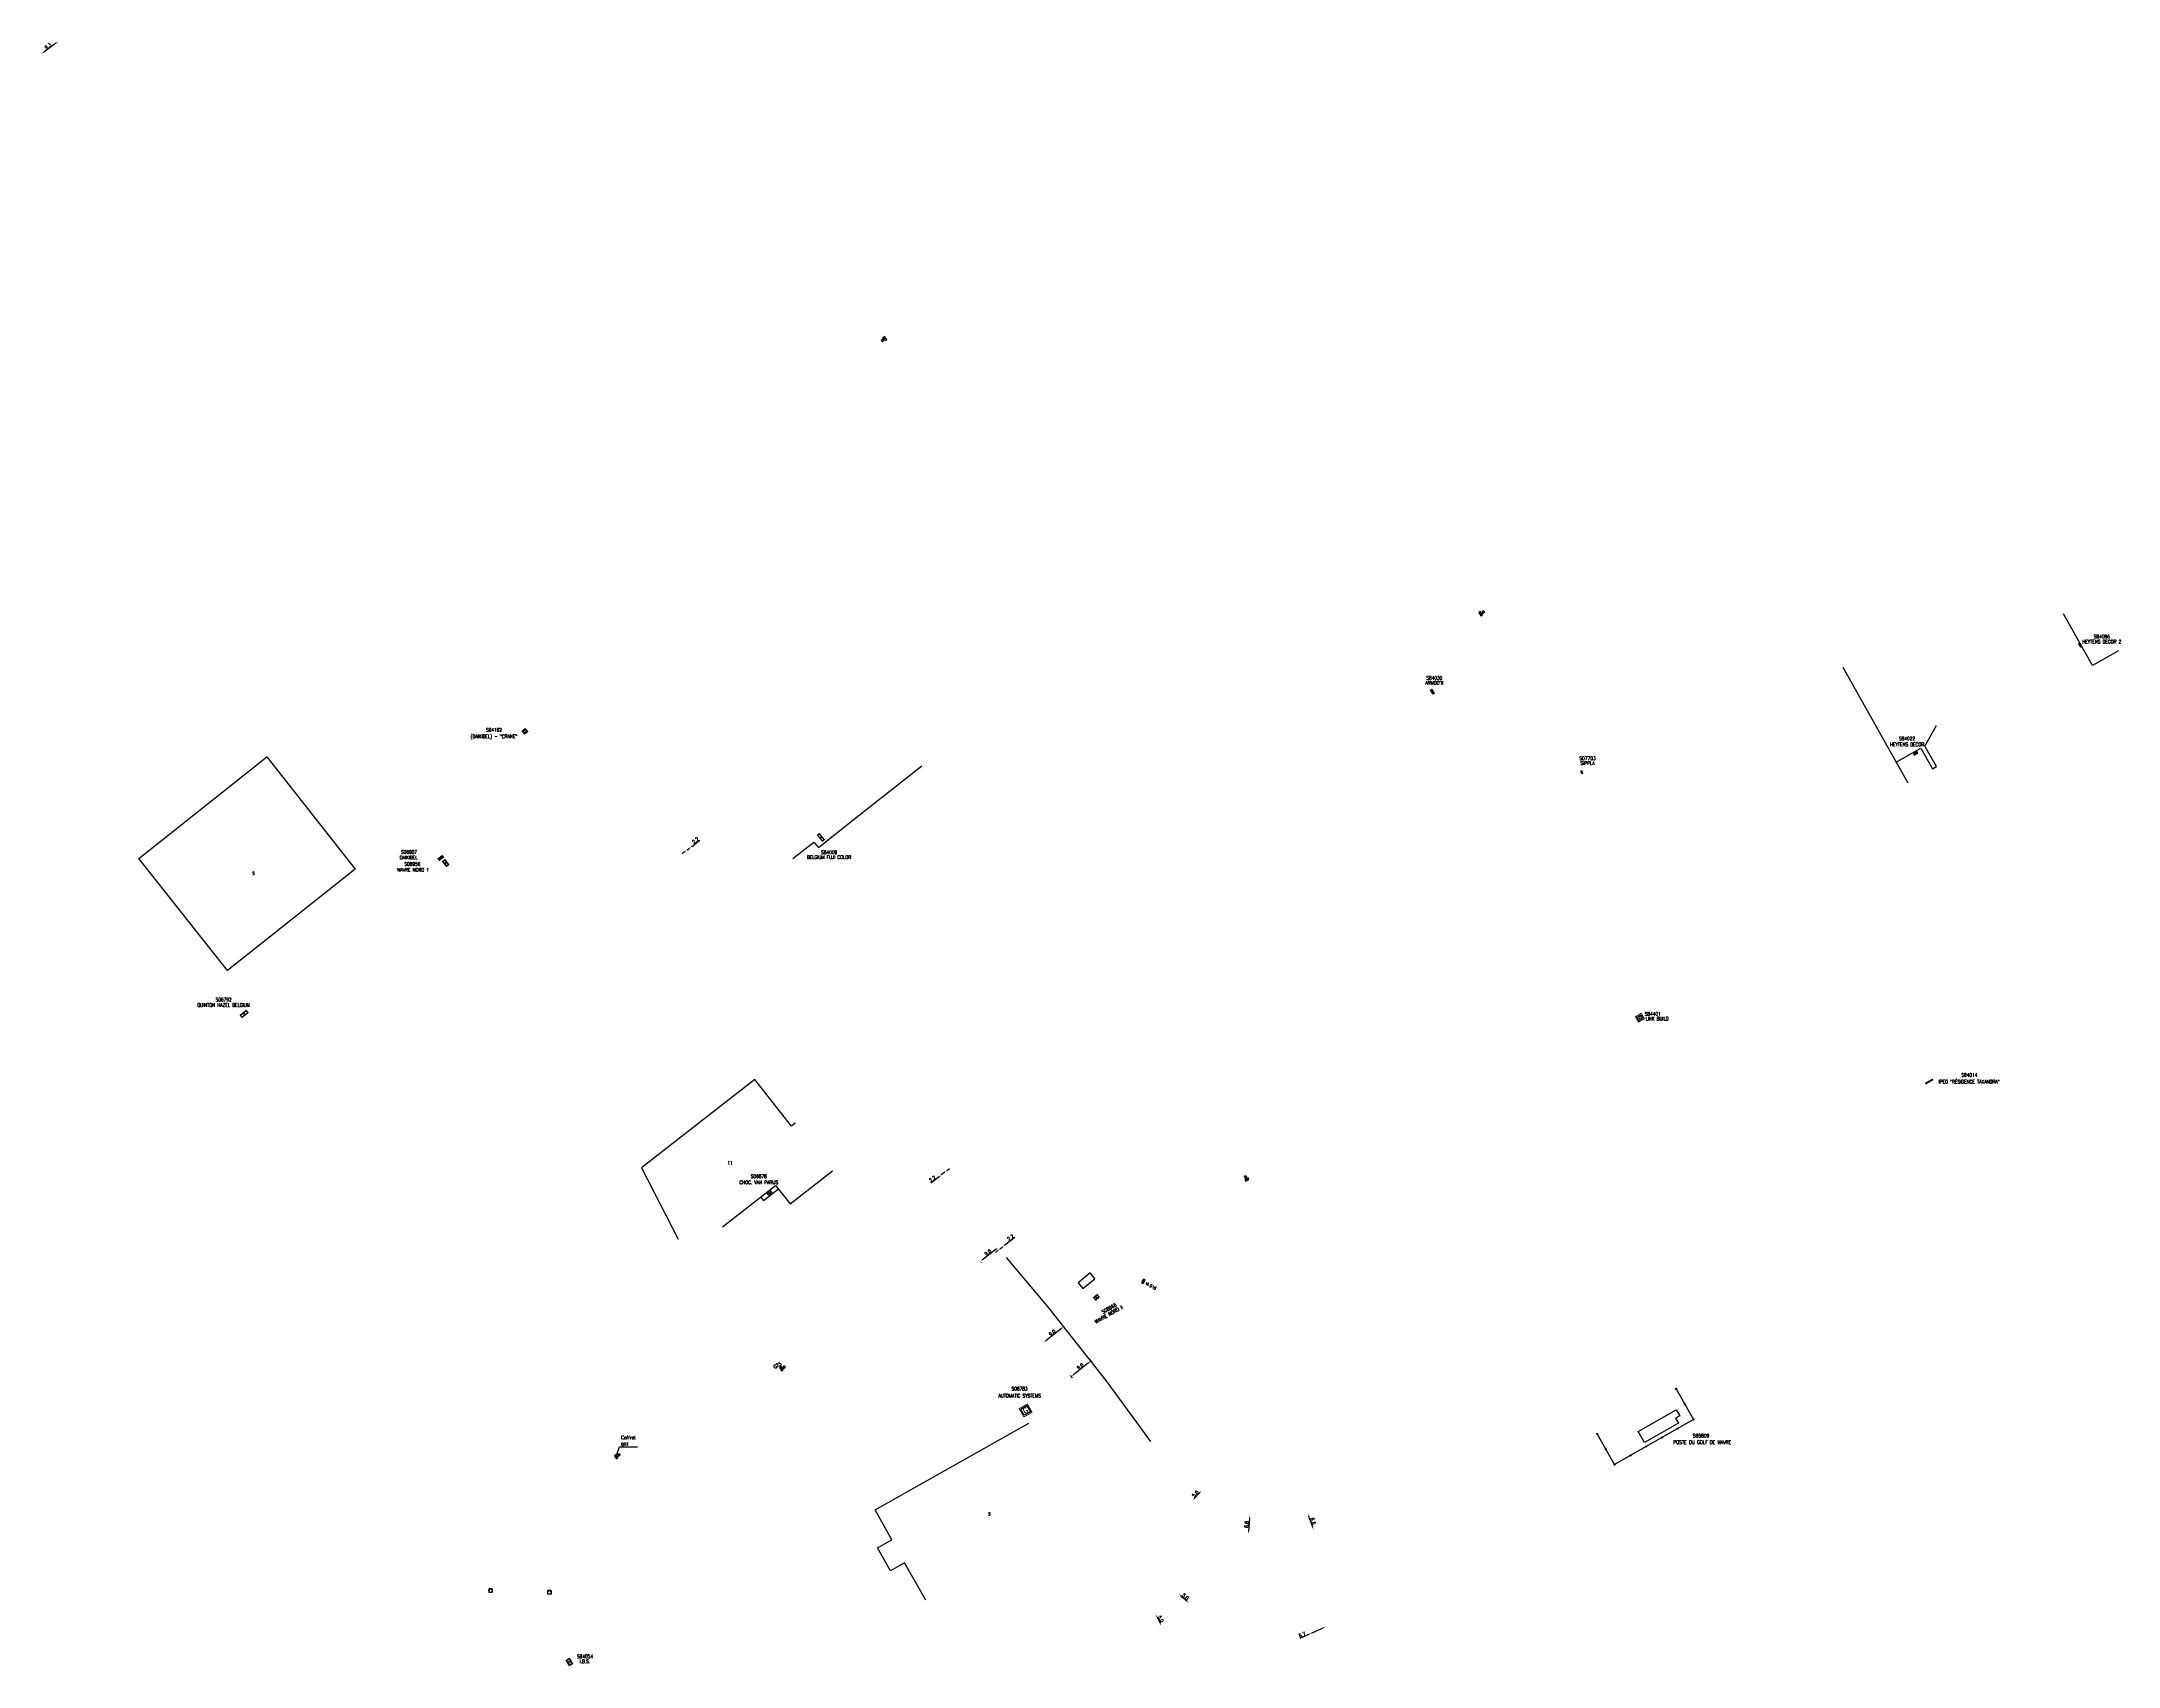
# Model space of a CAD drawing. Header units: millimetres. Extents: x 165082 to 165960, y 158000 to 158686.
import ezdxf
from ezdxf.enums import TextEntityAlignment as Align

# ---------------------------------------------------------------- set-up
doc = ezdxf.new("R2010")
doc.units = ezdxf.units.MM
doc.layers.get('0').update_dxf_attribs({"linetype": 'CONTINUOUS'})
for name, color, linetype in [('G_210', 7, 'CONTINUOUS'), ('W0008', 7, 'CONTINUOUS'), ('W0051', 7, 'CONTINUOUS'), ('W0100', 7, 'CONTINUOUS'), ('W0101', 7, 'CONTINUOUS'), ('W0103', 7, 'CONTINUOUS'), ('W0104', 7, 'CONTINUOUS'), ('W0322', 7, 'CONTINUOUS'), ('W0420', 7, 'CONTINUOUS'), ('W0432', 7, 'CONTINUOUS'), ('W0991', 7, 'CONTINUOUS')]:
    doc.layers.add(name, color=color, linetype=linetype)
doc.styles.get("Standard").update_dxf_attribs({"font": 'romans.shx', "width": 0.85})
doc.dimstyles.get("Standard").update_dxf_attribs({"dimtxt": 1.5, "dimasz": 1.2, "dimexe": 0.625, "dimexo": 0.625, "dimgap": 0.25, "dimtad": 1, "dimdec": 1, "dimzin": 0, "dimdsep": 46, "dimtxsty": 'Standard', "dimcen": -0.5, "dimadec": 0, "dimazin": 0, "dimtfac": 1, "dimtdec": 1, "dimtmove": 0, "dimatfit": 3, "dimfxl": 0, "dimtolj": 1, "dimtzin": 0, "dimarcsym": 0})

# ---------------------------------------------------------------- blocks, each defined once
blk = doc.blocks.new('*U1')
at = {"layer": 'G_210', "color": 0, "linetype": 'Continuous', "const_width": 0.35, "flags": 128}
blk.add_lwpolyline([(2.2, 4.4), (2.2, 0), (0, 0), (0, 4.4)], close=True, dxfattribs=at)
at = {"layer": 'G_210', "color": 0, "linetype": 'Continuous'}
blk.add_lwpolyline([(0.5, 3.9), (1.7, 3.9), (1.7, 0.5), (0.5, 0.5)], close=True, dxfattribs=at)
at = {"layer": 'G_210', "insert": (1.1, 2.2), "char_height": 0.837, "width": 1.812, "attachment_point": 5}
blk.add_mtext('G', dxfattribs=at)
at = {"layer": 'G_210', "color": 0, "linetype": 'Continuous', "width": 0.75}
for tag, height, p in [('NUM', 4, (2, 16)), ('NOM', 4, (2, 11)), ('BCL', 3, (2, 7))]:
    blk.add_attdef(tag, text='', height=height, dxfattribs=at).set_placement(p, align=Align.MIDDLE)
at = {"layer": 'G_210', "color": 0, "linetype": 'Continuous', "width": 0.75, "flags": 3}
for tag, p in [('DEF_COUP', (2.1, -5.6)), ('DEF_TYPE', (2.1, -8.1)), ('DEF_LEG', (2.1, -3.1))]:
    blk.add_attdef(tag, text='', height=1.2, dxfattribs=at).set_placement(p, align=Align.MIDDLE)
blk = doc.blocks.new('T420')
for p, q in [((0.75, 0.75), (-0.75, 0.75)), ((-0.75, 0.75), (-0.75, -0.75)), ((0.75, 0.75), (0.75, -0.75)), ((0.75, -0.75), (-0.75, -0.75))]:
    blk.add_line(p, q)
blk.add_ellipse((0, 0), major_axis=(-0.53, 0.53), ratio=1, start_param=3.926991, end_param=10.210176)
blk = doc.blocks.new('*U3')
at = {"layer": 'G_210', "color": 0, "linetype": 'Continuous', "const_width": 0.35, "flags": 128}
blk.add_lwpolyline([(7.4, 2.7), (7.4, 0), (0, 0), (0, 2.7)], close=True, dxfattribs=at)
at = {"layer": 'G_210', "color": 0, "linetype": 'Continuous'}
blk.add_lwpolyline([(0.5, 2.2), (6.9, 2.2), (6.9, 0.5), (0.5, 0.5)], close=True, dxfattribs=at)
at = {"layer": 'G_210', "insert": (3.8, 1.3), "char_height": 1.35, "width": 10.676, "attachment_point": 5}
blk.add_mtext('G', dxfattribs=at)
at = {"layer": 'G_210', "color": 0, "linetype": 'Continuous', "width": 0.75}
for tag, height, p in [('NUM', 4, (2, 16)), ('NOM', 4, (2, 11)), ('BCL', 3, (2, 7))]:
    blk.add_attdef(tag, text='', height=height, dxfattribs=at).set_placement(p, align=Align.MIDDLE)
at = {"layer": 'G_210', "color": 0, "linetype": 'Continuous', "width": 0.75, "flags": 3}
for tag, p in [('DEF_COUP', (2.1, -5.6)), ('DEF_TYPE', (2.1, -8.1)), ('DEF_LEG', (2.1, -3.1))]:
    blk.add_attdef(tag, text='', height=1.2, dxfattribs=at).set_placement(p, align=Align.MIDDLE)
blk = doc.blocks.new('*U4')
at = {"layer": 'G_210', "color": 0, "linetype": 'Continuous', "const_width": 0.35, "flags": 128}
blk.add_lwpolyline([(4.4, 3), (4.4, 0), (0, 0), (0, 3)], close=True, dxfattribs=at)
at = {"layer": 'G_210', "color": 0, "linetype": 'Continuous'}
blk.add_lwpolyline([(0.5, 2.5), (3.9, 2.5), (3.9, 0.5), (0.5, 0.5)], close=True, dxfattribs=at)
at = {"layer": 'G_210', "insert": (2.1, 1.4), "char_height": 1.39, "width": 3.062, "attachment_point": 5}
blk.add_mtext('G', dxfattribs=at)
at = {"layer": 'G_210', "color": 0, "linetype": 'Continuous', "width": 0.75}
for tag, height, p in [('NUM', 4, (2, 16)), ('NOM', 4, (2, 11)), ('BCL', 3, (2, 7))]:
    blk.add_attdef(tag, text='', height=height, dxfattribs=at).set_placement(p, align=Align.MIDDLE)
at = {"layer": 'G_210', "color": 0, "linetype": 'Continuous', "width": 0.75, "flags": 3}
for tag, p in [('DEF_COUP', (2.1, -5.6)), ('DEF_TYPE', (2.1, -8.1)), ('DEF_LEG', (2.1, -3.1))]:
    blk.add_attdef(tag, text='', height=1.2, dxfattribs=at).set_placement(p, align=Align.MIDDLE)
blk = doc.blocks.new('G_210_23')
at = {"layer": 'G_210', "color": 0, "linetype": 'Continuous', "const_width": 0.35, "flags": 128}
blk.add_lwpolyline([(4, 4), (4, 0), (0, 0), (0, 4)], close=True, dxfattribs=at)
at = {"layer": 'G_210', "color": 0, "linetype": 'Continuous'}
blk.add_lwpolyline([(0.5, 3.5), (3.5, 3.5), (3.5, 0.5), (0.5, 0.5)], close=True, dxfattribs=at)
at = {"layer": 'G_210', "insert": (2, 2), "char_height": 2.5, "width": 4, "attachment_point": 5}
blk.add_mtext('G', dxfattribs=at)
at = {"layer": 'G_210', "color": 0, "linetype": 'Continuous', "width": 0.75}
for tag, height, p in [('NUM', 4, (2, 16)), ('NOM', 4, (2, 11)), ('BCL', 3, (2, 7))]:
    blk.add_attdef(tag, text='', height=height, dxfattribs=at).set_placement(p, align=Align.MIDDLE)
at = {"layer": 'G_210', "color": 0, "linetype": 'Continuous', "width": 0.75, "flags": 3}
for tag, p in [('DEF_COUP', (2.14, -5.61)), ('DEF_TYPE', (2.14, -8.11)), ('DEF_LEG', (2.14, -3.11))]:
    blk.add_attdef(tag, text='', height=1.2, dxfattribs=at).set_placement(p, align=Align.MIDDLE)
blk = doc.blocks.new('*U5')
at = {"layer": 'G_210', "color": 0, "linetype": 'Continuous', "const_width": 0.35, "flags": 128}
blk.add_lwpolyline([(4.5, 3.5), (4.5, 0), (0, 0), (0, 3.5)], close=True, dxfattribs=at)
at = {"layer": 'G_210', "color": 0, "linetype": 'Continuous'}
blk.add_lwpolyline([(0.5, 3), (4, 3), (4, 0.5), (0.5, 0.5)], close=True, dxfattribs=at)
at = {"layer": 'G_210', "insert": (2.2, 1.7), "char_height": 1.68, "width": 7.205, "attachment_point": 5}
blk.add_mtext('G', dxfattribs=at)
at = {"layer": 'G_210', "color": 0, "linetype": 'Continuous', "width": 0.75}
for tag, height, p in [('NUM', 4, (2, 16)), ('NOM', 4, (2, 11)), ('BCL', 3, (2, 7))]:
    blk.add_attdef(tag, text='', height=height, dxfattribs=at).set_placement(p, align=Align.MIDDLE)
at = {"layer": 'G_210', "color": 0, "linetype": 'Continuous', "width": 0.75, "flags": 3}
for tag, p in [('DEF_COUP', (2.1, -5.6)), ('DEF_TYPE', (2.1, -8.1)), ('DEF_LEG', (2.1, -3.1))]:
    blk.add_attdef(tag, text='', height=1.2, dxfattribs=at).set_placement(p, align=Align.MIDDLE)
blk = doc.blocks.new('*U6')
at = {"layer": 'G_210', "color": 0, "linetype": 'Continuous', "const_width": 0.35, "flags": 128}
blk.add_lwpolyline([(5.2, 2.4), (5.2, 0), (0, 0), (0, 2.4)], close=True, dxfattribs=at)
at = {"layer": 'G_210', "color": 0, "linetype": 'Continuous'}
blk.add_lwpolyline([(0.5, 1.9), (4.7, 1.9), (4.7, 0.5), (0.5, 0.5)], close=True, dxfattribs=at)
at = {"layer": 'G_210', "insert": (2.5, 1.2), "char_height": 0.811, "width": 3.133, "attachment_point": 5}
blk.add_mtext('G', dxfattribs=at)
at = {"layer": 'G_210', "color": 0, "linetype": 'Continuous', "width": 0.75}
for tag, height, p in [('NUM', 4, (2, 16)), ('NOM', 4, (2, 11)), ('BCL', 3, (2, 7))]:
    blk.add_attdef(tag, text='', height=height, dxfattribs=at).set_placement(p, align=Align.MIDDLE)
at = {"layer": 'G_210', "color": 0, "linetype": 'Continuous', "width": 0.75, "flags": 3}
for tag, p in [('DEF_COUP', (2.1, -5.6)), ('DEF_TYPE', (2.1, -8.1)), ('DEF_LEG', (2.1, -3.1))]:
    blk.add_attdef(tag, text='', height=1.2, dxfattribs=at).set_placement(p, align=Align.MIDDLE)
blk = doc.blocks.new('*U7')
at = {"layer": 'G_210', "color": 0, "linetype": 'Continuous', "const_width": 0.35, "flags": 128}
blk.add_lwpolyline([(3.1, 6), (3.1, 0), (0, 0), (0, 6)], close=True, dxfattribs=at)
at = {"layer": 'G_210', "color": 0, "linetype": 'Continuous'}
blk.add_lwpolyline([(0.5, 5.5), (2.6, 5.5), (2.6, 0.5), (0.5, 0.5)], close=True, dxfattribs=at)
at = {"layer": 'G_210', "insert": (1.5, 3), "char_height": 1.31, "width": 2.138, "attachment_point": 5}
blk.add_mtext('G', dxfattribs=at)
at = {"layer": 'G_210', "color": 0, "linetype": 'Continuous', "width": 0.75}
for tag, height, p in [('NUM', 4, (2, 16)), ('NOM', 4, (2, 11)), ('BCL', 3, (2, 7))]:
    blk.add_attdef(tag, text='', height=height, dxfattribs=at).set_placement(p, align=Align.MIDDLE)
at = {"layer": 'G_210', "color": 0, "linetype": 'Continuous', "width": 0.75, "flags": 3}
for tag, p in [('DEF_COUP', (2.1, -5.6)), ('DEF_TYPE', (2.1, -8.1)), ('DEF_LEG', (2.1, -3.1))]:
    blk.add_attdef(tag, text='', height=1.2, dxfattribs=at).set_placement(p, align=Align.MIDDLE)
blk = doc.blocks.new('*U8')
at = {"layer": 'G_210', "color": 0, "linetype": 'Continuous', "const_width": 0.35, "flags": 128}
blk.add_lwpolyline([(3.4, 1.6), (3.4, 0), (0, 0), (0, 1.6)], close=True, dxfattribs=at)
at = {"layer": 'G_210', "color": 0, "linetype": 'Continuous'}
blk.add_lwpolyline([(0.5, 1.1), (2.9, 1.1), (2.9, 0.5), (0.5, 0.5)], close=True, dxfattribs=at)
at = {"layer": 'G_210', "insert": (1.7, 0.8), "char_height": 0.445, "width": 2.025, "attachment_point": 5}
blk.add_mtext('G', dxfattribs=at)
at = {"layer": 'G_210', "color": 0, "linetype": 'Continuous', "width": 0.75}
for tag, height, p in [('NUM', 4, (2, 16)), ('NOM', 4, (2, 11)), ('BCL', 3, (2, 7))]:
    blk.add_attdef(tag, text='', height=height, dxfattribs=at).set_placement(p, align=Align.MIDDLE)
at = {"layer": 'G_210', "color": 0, "linetype": 'Continuous', "width": 0.75, "flags": 3}
for tag, p in [('DEF_COUP', (2.1, -5.6)), ('DEF_TYPE', (2.1, -8.1)), ('DEF_LEG', (2.1, -3.1))]:
    blk.add_attdef(tag, text='', height=1.2, dxfattribs=at).set_placement(p, align=Align.MIDDLE)
blk = doc.blocks.new('*U9')
at = {"layer": 'G_210', "color": 0, "linetype": 'Continuous', "const_width": 0.35, "flags": 128}
blk.add_lwpolyline([(4, 1.5), (4, 0), (0, 0), (0, 1.5)], close=True, dxfattribs=at)
at = {"layer": 'G_210', "color": 0, "linetype": 'Continuous'}
blk.add_lwpolyline([(0.5, 1), (3.5, 1), (3.5, 0.5), (0.5, 0.5)], close=True, dxfattribs=at)
at = {"layer": 'G_210', "insert": (2, 0.8), "char_height": 0.621, "width": 2.497, "attachment_point": 5}
blk.add_mtext('G', dxfattribs=at)
at = {"layer": 'G_210', "color": 0, "linetype": 'Continuous', "width": 0.75}
for tag, height, p in [('NUM', 4, (2, 16)), ('NOM', 4, (2, 11)), ('BCL', 3, (2, 7))]:
    blk.add_attdef(tag, text='', height=height, dxfattribs=at).set_placement(p, align=Align.MIDDLE)
at = {"layer": 'G_210', "color": 0, "linetype": 'Continuous', "width": 0.75, "flags": 3}
for tag, p in [('DEF_COUP', (2.1, -5.6)), ('DEF_TYPE', (2.1, -8.1)), ('DEF_LEG', (2.1, -3.1))]:
    blk.add_attdef(tag, text='', height=1.2, dxfattribs=at).set_placement(p, align=Align.MIDDLE)
blk = doc.blocks.new('*U10')
at = {"layer": 'G_210', "color": 0, "linetype": 'Continuous', "const_width": 0.35, "flags": 128}
blk.add_lwpolyline([(7.1, 1.3), (7.1, 0), (0, 0), (0, 1.3)], close=True, dxfattribs=at)
at = {"layer": 'G_210', "color": 0, "linetype": 'Continuous'}
blk.add_lwpolyline([(0.5, 0.8), (6.6, 0.8), (6.6, 0.5), (0.5, 0.5)], close=True, dxfattribs=at)
at = {"layer": 'G_210', "insert": (3.6, 0.6), "char_height": 0.397, "width": 4.102, "attachment_point": 5}
blk.add_mtext('G', dxfattribs=at)
at = {"layer": 'G_210', "color": 0, "linetype": 'Continuous', "width": 0.75}
for tag, height, p in [('NUM', 4, (2, 16)), ('NOM', 4, (2, 11)), ('BCL', 3, (2, 7))]:
    blk.add_attdef(tag, text='', height=height, dxfattribs=at).set_placement(p, align=Align.MIDDLE)
at = {"layer": 'G_210', "color": 0, "linetype": 'Continuous', "width": 0.75, "flags": 3}
for tag, p in [('DEF_COUP', (2.1, -5.6)), ('DEF_TYPE', (2.1, -8.1)), ('DEF_LEG', (2.1, -3.1))]:
    blk.add_attdef(tag, text='', height=1.2, dxfattribs=at).set_placement(p, align=Align.MIDDLE)
blk = doc.blocks.new('*U11')
at = {"layer": 'G_210', "color": 0, "linetype": 'Continuous', "const_width": 0.35, "flags": 128}
blk.add_lwpolyline([(7, 3.2), (7, 0), (0, 0), (0, 3.2)], close=True, dxfattribs=at)
at = {"layer": 'G_210', "color": 0, "linetype": 'Continuous'}
blk.add_lwpolyline([(0.5, 2.7), (6.5, 2.7), (6.5, 0.5), (0.5, 0.5)], close=True, dxfattribs=at)
at = {"layer": 'G_210', "insert": (3.5, 1.6), "char_height": 1.04, "width": 4.955, "attachment_point": 5}
blk.add_mtext('G', dxfattribs=at)
at = {"layer": 'G_210', "color": 0, "linetype": 'Continuous', "width": 0.75}
for tag, height, p in [('NUM', 4, (2, 16)), ('NOM', 4, (2, 11)), ('BCL', 3, (2, 7))]:
    blk.add_attdef(tag, text='', height=height, dxfattribs=at).set_placement(p, align=Align.MIDDLE)
at = {"layer": 'G_210', "color": 0, "linetype": 'Continuous', "width": 0.75, "flags": 3}
for tag, p in [('DEF_COUP', (2.1, -5.6)), ('DEF_TYPE', (2.1, -8.1)), ('DEF_LEG', (2.1, -3.1))]:
    blk.add_attdef(tag, text='', height=1.2, dxfattribs=at).set_placement(p, align=Align.MIDDLE)
blk = doc.blocks.new('*U12')
at = {"layer": 'G_210', "color": 0, "linetype": 'Continuous', "const_width": 0.35, "flags": 128}
blk.add_lwpolyline([(5.8, 4), (5.8, 0), (0, 0), (0, 4)], close=True, dxfattribs=at)
at = {"layer": 'G_210', "color": 0, "linetype": 'Continuous'}
blk.add_lwpolyline([(0.5, 3.5), (5.3, 3.5), (5.3, 0.5), (0.5, 0.5)], close=True, dxfattribs=at)
at = {"layer": 'G_210', "insert": (2.9, 2), "char_height": 2.5, "width": 5.82, "attachment_point": 5}
blk.add_mtext('G', dxfattribs=at)
at = {"layer": 'G_210', "color": 0, "linetype": 'Continuous', "width": 0.75}
for tag, height, p in [('NUM', 4, (2, 16)), ('NOM', 4, (2, 11)), ('BCL', 3, (2, 7))]:
    blk.add_attdef(tag, text='', height=height, dxfattribs=at).set_placement(p, align=Align.MIDDLE)
at = {"layer": 'G_210', "color": 0, "linetype": 'Continuous', "width": 0.75, "flags": 3}
for tag, p in [('DEF_COUP', (2.1, -5.6)), ('DEF_TYPE', (2.1, -8.1)), ('DEF_LEG', (2.1, -3.1))]:
    blk.add_attdef(tag, text='', height=1.2, dxfattribs=at).set_placement(p, align=Align.MIDDLE)
blk = doc.blocks.new('*U14')
at = {"flags": 128}
for points in [[(0.8, 0.8), (-0.8, 0.8)], [(-0.8, 0.8), (-0.8, 0)], [(0.8, 0.8), (-0.8, 0)], [(-0.8, 0), (0.8, 0)], [(0.8, 0), (0.8, 0.8)], [(-0.41, -0.43), (-0.41, -1.23)], [(-0.41, -1.23), (0.39, -1.23)], [(-0.4, -0.43), (0.4, -0.43)], [(-0.01, -0.83), (0.39, -0.83)], [(0.39, -1.23), (0.39, -0.83)]]:
    blk.add_lwpolyline(points, dxfattribs=at)
blk = doc.blocks.new('*D15')
at = {"layer": 'W0008', "color": 0, "linetype": 'Continuous', "lineweight": -2, "transparency": 16777216}
for p, q in [((165479.3, 158170.51), (165479.3, 158170.5)), ((165485.67, 158176.26), (165479.87, 158171.73))]:
    blk.add_line(p, q, dxfattribs=at)
at = {"layer": 'W0008', "color": 0, "linetype": 'Continuous', "transparency": 16777216}
for points in [[(165479.74, 158171.89), (165479.99, 158171.58), (165478.92, 158171)], [(165485.55, 158176.42), (165485.79, 158176.1), (165486.62, 158177)]]:
    blk.add_solid(points, dxfattribs=at)
at = {"layer": 'W0008', "color": 0, "linetype": 'Continuous', "transparency": 16777216, "insert": (165482.15, 158174.79), "char_height": 1.5, "attachment_point": 5, "rotation": 37.94872}
blk.add_mtext('\\A1;9.0', dxfattribs=at)
blk = doc.blocks.new('*D16')
at = {"layer": 'W0008', "color": 0, "linetype": 'Continuous', "lineweight": -2, "transparency": 16777216}
for p, q in [((165487.16, 158176.31), (165488.38, 158177.25)), ((165489.32, 158177.99), (165493.52, 158181.26)), ((165486.22, 158175.57), (165485.27, 158174.83))]:
    blk.add_line(p, q, dxfattribs=at)
at = {"layer": 'W0008', "color": 0, "linetype": 'Continuous', "transparency": 16777216}
for points in [[(165489.2, 158178.15), (165489.45, 158177.83), (165488.38, 158177.25)], [(165486.09, 158175.73), (165486.34, 158175.41), (165487.16, 158176.31)]]:
    blk.add_solid(points, dxfattribs=at)
at = {"layer": 'W0008', "color": 0, "linetype": 'Continuous', "transparency": 16777216, "insert": (165491.65, 158181.08), "char_height": 1.5, "attachment_point": 5, "rotation": 37.94655}
blk.add_mtext('\\A1;2.2', dxfattribs=at)
blk = doc.blocks.new('*D17')
at = {"layer": 'W0008', "color": 0, "linetype": 'Continuous', "lineweight": -2, "transparency": 16777216}
for p, q in [((165461.47, 158206.79), (165458.02, 158204.1)), ((165463.98, 158208.74), (165462.42, 158207.53)), ((165464.93, 158209.48), (165465.87, 158210.21))]:
    blk.add_line(p, q, dxfattribs=at)
at = {"layer": 'W0008', "color": 0, "linetype": 'Continuous', "transparency": 16777216}
for points in [[(165461.35, 158206.95), (165461.6, 158206.63), (165462.42, 158207.53)], [(165464.81, 158209.64), (165465.05, 158209.32), (165463.98, 158208.74)]]:
    blk.add_solid(points, dxfattribs=at)
at = {"layer": 'W0008', "color": 0, "linetype": 'Continuous', "transparency": 16777216, "insert": (165458.66, 158205.87), "char_height": 1.5, "attachment_point": 5, "rotation": 37.89124}
blk.add_mtext('\\A1;2.2', dxfattribs=at)
blk = doc.blocks.new('*D18')
at = {"layer": 'W0008', "color": 0, "linetype": 'Continuous', "lineweight": -2, "transparency": 16777216}
for p, q in [((165353.94, 158343.95), (165352.99, 158343.21)), ((165354.89, 158344.68), (165356.07, 158345.6)), ((165357.02, 158346.33), (165360.47, 158349.01))]:
    blk.add_line(p, q, dxfattribs=at)
at = {"layer": 'W0008', "color": 0, "linetype": 'Continuous', "transparency": 16777216}
for points in [[(165353.82, 158344.11), (165354.06, 158343.79), (165354.89, 158344.68)], [(165356.89, 158346.49), (165357.14, 158346.17), (165356.07, 158345.6)]]:
    blk.add_solid(points, dxfattribs=at)
at = {"layer": 'W0008', "color": 0, "linetype": 'Continuous', "transparency": 16777216, "insert": (165358.6, 158348.83), "char_height": 1.5, "attachment_point": 5, "rotation": 37.81079}
blk.add_mtext('\\A1;2.2', dxfattribs=at)
blk = doc.blocks.new('*D19')
at = {"layer": 'W0008', "color": 0, "linetype": 'Continuous', "lineweight": -2, "transparency": 16777216}
for p, q in [((165082.8, 158680.49), (165082.8, 158680.49)), ((165088.49, 158685.53), (165083.39, 158681.71))]:
    blk.add_line(p, q, dxfattribs=at)
at = {"layer": 'W0008', "color": 0, "linetype": 'Continuous', "transparency": 16777216}
for points in [[(165088.37, 158685.69), (165088.61, 158685.37), (165089.46, 158686.25)], [(165083.27, 158681.87), (165083.51, 158681.55), (165082.43, 158681)]]:
    blk.add_solid(points, dxfattribs=at)
at = {"layer": 'W0008', "color": 0, "linetype": 'Continuous', "transparency": 16777216, "insert": (165085.17, 158684.29), "char_height": 1.5, "attachment_point": 5, "rotation": 36.80458}
blk.add_mtext('\\A1;9.3', dxfattribs=at)
blk = doc.blocks.new('*D20')
at = {"layer": 'W0008', "color": 0, "linetype": 'Continuous', "lineweight": -2, "transparency": 16777216}
for p, q in [((165513.2, 158142.7), (165506.64, 158137.52)), ((165505.31, 158137.27), (165505.31, 158137.27))]:
    blk.add_line(p, q, dxfattribs=at)
at = {"layer": 'W0008', "color": 0, "linetype": 'Continuous', "transparency": 16777216}
for points in [[(165513.07, 158142.86), (165513.32, 158142.54), (165514.14, 158143.44)], [(165506.52, 158137.68), (165506.77, 158137.36), (165505.7, 158136.78)]]:
    blk.add_solid(points, dxfattribs=at)
at = {"layer": 'W0008', "color": 0, "linetype": 'Continuous', "transparency": 16777216, "insert": (165509.3, 158140.89), "char_height": 1.5, "attachment_point": 5, "rotation": 38.31165}
blk.add_mtext('\\A1;9.0', dxfattribs=at)
blk = doc.blocks.new('*D21')
at = {"layer": 'W0008', "color": 0, "linetype": 'Continuous', "lineweight": -2, "transparency": 16777216}
for p, q in [((165563.63, 158029.8), (165566.07, 158027.61)), ((165566.55, 158026.34), (165566.55, 158026.34))]:
    blk.add_line(p, q, dxfattribs=at)
at = {"layer": 'W0008', "color": 0, "linetype": 'Continuous', "transparency": 16777216}
for points in [[(165563.76, 158029.95), (165563.5, 158029.65), (165562.74, 158030.61)], [(165566.21, 158027.76), (165565.94, 158027.46), (165566.97, 158026.81)]]:
    blk.add_solid(points, dxfattribs=at)
at = {"layer": 'W0008', "color": 0, "linetype": 'Continuous', "transparency": 16777216, "insert": (165565.52, 158029.45), "char_height": 1.5, "attachment_point": 5, "rotation": 318.08319}
blk.add_mtext('\\A1;5.0', dxfattribs=at)
blk = doc.blocks.new('*D22')
at = {"layer": 'W0008', "color": 0, "linetype": 'Continuous', "lineweight": -2, "transparency": 16777216}
for p, q in [((165552.45, 158021.71), (165552.45, 158021.71)), ((165553.54, 158020.9), (165554.8, 158018.3)), ((165554.77, 158016.95), (165554.77, 158016.95))]:
    blk.add_line(p, q, dxfattribs=at)
at = {"layer": 'W0008', "color": 0, "linetype": 'Continuous', "transparency": 16777216}
for points in [[(165553.72, 158020.99), (165553.36, 158020.81), (165553.01, 158021.98)], [(165554.98, 158018.39), (165554.62, 158018.21), (165555.33, 158017.22)]]:
    blk.add_solid(points, dxfattribs=at)
at = {"layer": 'W0008', "color": 0, "linetype": 'Continuous', "transparency": 16777216, "insert": (165555.07, 158020.04), "char_height": 1.5, "attachment_point": 5, "rotation": 295.97196}
blk.add_mtext('\\A1;5.0', dxfattribs=at)
blk = doc.blocks.new('t322o')
at = {"color": 0, "linetype": 'Continuous'}
for radius in [0.25, 0.15]:
    blk.add_circle((0, 0), radius, dxfattribs=at)
blk = doc.blocks.new('T432')
at = {"flags": 128}
for points in [[(0.8, 0.8), (-0.8, 0.8)], [(-0.8, 0.8), (-0.8, 0)], [(0.8, 0.8), (-0.8, 0)], [(-0.8, 0), (0.8, 0)], [(-0.4, 2.1), (-0.4, 1.3)], [(-0.4, 1.3), (0.4, 1.3)], [(-0.39, 2.1), (0.41, 2.1)], [(0, 1.7), (0.4, 1.7)], [(0.4, 1.3), (0.4, 1.7)], [(0.8, 0), (0.8, 0.8)]]:
    blk.add_lwpolyline(points, dxfattribs=at)
blk = doc.blocks.new('*D24')
at = {"layer": 'W0008', "color": 0, "lineweight": -2, "transparency": 16777216}
for p, q in [((165616.7, 158064.24), (165616.7, 158064.24)), ((165619.27, 158058.78), (165617.69, 158063.31)), ((165619.07, 158057.44), (165619.07, 158057.44))]:
    blk.add_line(p, q, dxfattribs=at)
at = {"layer": 'W0008', "color": 0, "transparency": 16777216}
for points in [[(165617.88, 158063.38), (165617.5, 158063.25), (165617.29, 158064.45)], [(165619.46, 158058.85), (165619.08, 158058.71), (165619.66, 158057.65)]]:
    blk.add_solid(points, dxfattribs=at)
at = {"layer": 'W0008', "color": 0, "transparency": 16777216, "insert": (165619.42, 158061.38), "char_height": 1.5, "attachment_point": 5, "rotation": 289.21804}
blk.add_mtext('\\A1;6.6', dxfattribs=at)
blk = doc.blocks.new('*D25')
at = {"layer": 'W0008', "color": 0, "lineweight": -2, "transparency": 16777216}
for p, q in [((165592.14, 158063.78), (165592.1, 158063.78)), ((165592.61, 158062.53), (165592.1, 158057.1))]:
    blk.add_line(p, q, dxfattribs=at)
at = {"layer": 'W0008', "color": 0, "transparency": 16777216}
for points in [[(165592.41, 158062.55), (165592.81, 158062.51), (165592.72, 158063.72)], [(165591.9, 158057.12), (165592.3, 158057.08), (165591.98, 158055.91)]]:
    blk.add_solid(points, dxfattribs=at)
at = {"layer": 'W0008', "color": 0, "transparency": 16777216, "insert": (165591.36, 158059.91), "char_height": 1.5, "attachment_point": 5, "rotation": 84.6192}
blk.add_mtext('\\A1;6.8', dxfattribs=at)
blk = doc.blocks.new('*D26')
at = {"layer": 'W0008', "color": 0, "lineweight": -2, "transparency": 16777216}
for p, q in [((165571.5, 158073.24), (165569.43, 158071.01)), ((165571.86, 158074.55), (165571.86, 158074.55))]:
    blk.add_line(p, q, dxfattribs=at)
at = {"layer": 'W0008', "color": 0, "transparency": 16777216}
for points in [[(165571.36, 158073.38), (165571.65, 158073.11), (165572.32, 158074.12)], [(165569.29, 158071.14), (165569.58, 158070.87), (165568.62, 158070.13)]]:
    blk.add_solid(points, dxfattribs=at)
at = {"layer": 'W0008', "color": 0, "transparency": 16777216, "insert": (165569.78, 158072.85), "char_height": 1.5, "attachment_point": 5, "rotation": 47.20991}
blk.add_mtext('\\A1;5.0', dxfattribs=at)
blk = doc.blocks.new('*D27')
at = {"layer": 'W0051', "color": 0, "lineweight": -2, "transparency": 16777216}
for p, q in [((165524.66, 158128.19), (165518.22, 158123.11)), ((165525.2, 158129.44), (165525.99, 158128.45)), ((165516.89, 158122.87), (165517.67, 158121.88))]:
    blk.add_line(p, q, dxfattribs=at)
at = {"layer": 'W0051', "color": 0, "transparency": 16777216}
for points in [[(165524.53, 158128.35), (165524.78, 158128.04), (165525.6, 158128.94)], [(165518.1, 158123.27), (165518.35, 158122.95), (165517.28, 158122.37)]]:
    blk.add_solid(points, dxfattribs=at)
at = {"layer": 'W0051', "color": 0, "transparency": 16777216, "insert": (165521.14, 158126.69), "char_height": 1.5, "attachment_point": 5, "rotation": 38.31165}
blk.add_mtext('\\A1;9.0', dxfattribs=at)
blk = doc.blocks.new('*U28')
at = {"layer": 'G_210', "color": 0, "linetype": 'Continuous', "const_width": 0.35, "flags": 128}
blk.add_lwpolyline([(1.2, 3.74), (2.51, 1.41), (0, 0), (-1.31, 2.33)], close=True, dxfattribs=at)
at = {"layer": 'G_210', "color": 0, "linetype": 'Continuous'}
blk.add_lwpolyline([(-0.63, 2.14), (1.01, 3.06), (1.83, 1.6), (0.19, 0.68)], close=True, dxfattribs=at)
at = {"layer": 'G_210', "insert": (0.7, 1.83), "char_height": 1.31, "width": 1.5036, "attachment_point": 5, "rotation": 29.3635}
blk.add_mtext('G', dxfattribs=at)
at = {"layer": 'G_210', "color": 0, "linetype": 'Continuous', "width": 0.75}
for tag, height, p in [('NUM', 4, (2, 16)), ('NOM', 4, (2, 11)), ('BCL', 3, (2, 7))]:
    blk.add_attdef(tag, text='', height=height, dxfattribs=at).set_placement(p, align=Align.MIDDLE)
at = {"layer": 'G_210', "color": 0, "linetype": 'Continuous', "width": 0.75, "flags": 3}
for tag, p in [('DEF_COUP', (2.14, -5.61)), ('DEF_TYPE', (2.14, -8.11)), ('DEF_LEG', (2.14, -3.11))]:
    blk.add_attdef(tag, text='', height=1.2, dxfattribs=at).set_placement(p, align=Align.MIDDLE)
blk = doc.blocks.new('*D29')
at = {"layer": 'W0008', "color": 0, "linetype": 'Continuous', "lineweight": -2, "transparency": 16777216}
for p, q in [((165617.76, 158013.58), (165613.82, 158011.81)), ((165623.5, 158016.15), (165618.85, 158014.07))]:
    blk.add_line(p, q, dxfattribs=at)
at = {"layer": 'W0008', "color": 0, "linetype": 'Continuous', "transparency": 16777216}
for points in [[(165618.77, 158014.25), (165618.93, 158013.88), (165617.76, 158013.58)], [(165623.42, 158016.33), (165623.58, 158015.97), (165624.59, 158016.64)]]:
    blk.add_solid(points, dxfattribs=at)
at = {"layer": 'W0008', "color": 0, "linetype": 'Continuous', "transparency": 16777216, "insert": (165614.83, 158013.36), "char_height": 1.5, "attachment_point": 5, "rotation": 24.1237}
blk.add_mtext('\\A1;6.7', dxfattribs=at)
blk = doc.blocks.new('*U30')
at = {"flags": 128}
for points in [[(0.8, 0.8), (-0.8, 0.8)], [(-0.8, 0.8), (-0.8, 0)], [(0.8, 0.8), (-0.8, 0)], [(-0.8, 0), (0.8, 0)], [(0.38, 2.91), (-0.42, 2.89)], [(-0.42, 2.89), (-0.41, 2.49)], [(-0.01, 2.5), (-0.41, 2.49)], [(0.39, 2.11), (-0.41, 2.09)], [(0.39, 2.11), (0.38, 2.91)], [(0.8, 0), (0.8, 0.8)]]:
    blk.add_lwpolyline(points, dxfattribs=at)

msp = doc.modelspace()

# ---------------------------------------------------------------- linework, layer by layer
at = {"layer": 'G_210'}
msp.add_line((165755.65, 158274.42), (165756.96, 158272.09), dxfattribs=at)
for points in [[(165873.37, 158384.8), (165874.87, 158385.63), (165874.48, 158386.35), (165872.98, 158385.52), (165873.37, 158384.8)], [(165732.43, 158377.98), (165732.9, 158377.12), (165733.42, 158377.4), (165732.95, 158378.26), (165732.43, 158377.98)]]:
    msp.add_lwpolyline(points, dxfattribs=at)
at = {"layer": 'G_210', "color": 252, "flags": 128}
msp.add_lwpolyline([(165756.7, 158099.24), (165772.83, 158108.41), (165774.31, 158105.8), (165772.57, 158104.81), (165773.79, 158102.66), (165759.4, 158094.48), (165756.7, 158099.24)], dxfattribs=at)
at = {"layer": 'W0051', "color": 252, "flags": 128}
msp.add_lwpolyline([(165550.94, 158095.03), (165532.1, 158120.71), (165507.86, 158151.39), (165489.93, 158172.75)], dxfattribs=at)
at = {"layer": 'W0100', "color": 252, "flags": 128}
msp.add_lwpolyline([(165214.92, 158336.73), (165160.95, 158293.96), (165123.57, 158341.26), (165177.54, 158384.1)], close=True, dxfattribs=at)
msp.add_lwpolyline([(165455.91, 158028.02), (165446.92, 158043.67), (165440.96, 158040.31), (165435.5, 158050.01), (165441.56, 158053.42), (165434.44, 158066.05), (165499.45, 158102.69)], dxfattribs=at)
at = {"layer": 'W0101', "color": 252, "flags": 128}
for points in [[(165959.58, 158428.93), (165948.61, 158422.74), (165936.34, 158444.52)], [(165843.17, 158421.97), (165865.72, 158381.92), (165871.39, 158385.12)], [(165871.39, 158385.12), (165876.18, 158387.81), (165881.08, 158379.1), (165882.74, 158380.03), (165877.86, 158388.65), (165882.79, 158397.35)], [(165399.73, 158341.14), (165408.64, 158348.12), (165410.53, 158345.89), (165425.73, 158357.95), (165454.2, 158380.34)], [(165865.72, 158381.92), (165870.63, 158373.21)]]:
    msp.add_lwpolyline(points, dxfattribs=at)
at = {"layer": 'W0101', "color": 252}
for points in [[(165400.7, 158229.38), (165399.11, 158228.15), (165399.1, 158228.14), (165383.7, 158247.89), (165335.88, 158210.56), (165351.28, 158180.36)], [(165369.96, 158185.64), (165392.42, 158203.08), (165392.47, 158203.07), (165398.65, 158195.41), (165416.42, 158209.22)]]:
    msp.add_lwpolyline(points, dxfattribs=at)
at = {"layer": 'W0103', "color": 252, "flags": 128}
msp.add_lwpolyline([(165386.16, 158198.22), (165387.31, 158196.74), (165393.63, 158201.64)], dxfattribs=at)
at = {"layer": 'W0104', "flags": 128}
msp.add_lwpolyline([(165525.24, 158166.16), (165520.21, 158162.04), (165522.22, 158159.59), (165527.25, 158163.72), (165525.24, 158166.16)], dxfattribs=at)
at = {"layer": 'W0322', "color": 252, "flags": 128}
for points in [[(165772.73, 158117.22), (165780.11, 158104.28), (165746.8, 158085.29)], [(165746.8, 158085.29), (165739.42, 158098.23)]]:
    msp.add_lwpolyline(points, dxfattribs=at)

# ---------------------------------------------------------------- block references
at = {"layer": 'G_210'}
ref = msp.add_blockref('*U9', (165942.56, 158431.96), dxfattribs=dict(at, xscale=0.5, yscale=0.5, zscale=0.5, rotation=299.4011853052953))
ref.add_attrib('NUM', 'S84086', dxfattribs={"color": 0, "linetype": 'Continuous', "height": 1.5, "width": 0.75}).set_placement((165952.54, 158434.98), align=Align.MIDDLE)
ref.add_attrib('NOM', 'HEYTENS DECOR 2', dxfattribs={"color": 0, "linetype": 'Continuous', "height": 1.5, "width": 0.75}).set_placement((165952.54, 158432.8), align=Align.MIDDLE)
ref = msp.add_blockref('*U1', (165669.89, 158410.41), dxfattribs=dict(at, xscale=0.5, yscale=0.5, zscale=0.5, rotation=29.28235705973429))
ref.add_attrib('NUM', 'S84030', dxfattribs={"color": 0, "linetype": 'Continuous', "height": 1.5, "width": 0.75}).set_placement((165670.64, 158417.48), align=Align.MIDDLE)
ref.add_attrib('NOM', "ARMOD'X", dxfattribs={"color": 0, "linetype": 'Continuous', "height": 1.5, "width": 0.75}).set_placement((165670.68, 158415.41), align=Align.MIDDLE)
ref = msp.add_blockref('G_210_23', (165285.17, 158395.08), dxfattribs=dict(at, xscale=0.4999999999959277, yscale=0.4999999999959277, zscale=0.4999999999959277, rotation=308.3838084768975))
ref.add_attrib('NUM', 'S84182', dxfattribs={"color": 0, "linetype": 'Continuous', "height": 1.5, "width": 0.75}).set_placement((165273.5, 158395.55), align=Align.MIDDLE)
ref.add_attrib('NOM', '(DAIKIBEL) - "CRANE"', dxfattribs={"color": 0, "linetype": 'Continuous', "height": 1.5, "width": 0.75}).set_placement((165273.54, 158392.66), align=Align.MIDDLE)
ref = msp.add_blockref('*U8', (165873.37, 158384.8), dxfattribs=dict(at, xscale=0.5, yscale=0.5, zscale=0.5, rotation=28.90235703668283))
ref.add_attrib('NUM', 'S84022', dxfattribs={"color": 0, "linetype": 'Continuous', "height": 1.5, "width": 0.75}).set_placement((165870.3, 158391.87), align=Align.MIDDLE)
ref.add_attrib('NOM', 'HEYTENS DECOR', dxfattribs={"color": 0, "linetype": 'Continuous', "height": 1.5, "width": 0.75}).set_placement((165870.3, 158389.38), align=Align.MIDDLE)
ref = msp.add_blockref('*U6', (165250.4, 158340.19), dxfattribs=dict(at, xscale=0.5, yscale=0.5, zscale=0.5, rotation=37.29368256026154))
ref.add_attrib('NUM', 'S06907', dxfattribs={"color": 0, "linetype": 'Continuous', "height": 1.5, "width": 0.75}).set_placement((165237.64, 158343.93), align=Align.MIDDLE)
ref.add_attrib('NOM', 'DAIKIBEL', dxfattribs={"color": 0, "linetype": 'Continuous', "height": 1.5, "width": 0.75}).set_placement((165237.47, 158341.63), align=Align.MIDDLE)
ref = msp.add_blockref('*U3', (165409.85, 158351.07), dxfattribs=dict(at, xscale=0.5, yscale=0.5, zscale=0.5, rotation=310.3041530555328))
ref.add_attrib('NUM', 'S84009', dxfattribs={"color": 0, "linetype": 'Continuous', "height": 1.5, "width": 0.75}).set_placement((165415.06, 158343.8), align=Align.MIDDLE)
ref.add_attrib('NOM', 'BELGIUM FUJI COLOR', dxfattribs={"color": 0, "linetype": 'Continuous', "height": 1.5, "width": 0.75}).set_placement((165415.02, 158341.78), align=Align.MIDDLE)
ref = msp.add_blockref('*U7', (165253.42, 158337.64), dxfattribs=dict(at, xscale=0.5, yscale=0.5, zscale=0.5, rotation=37.29368256026153))
ref.add_attrib('NUM', 'S08956', dxfattribs={"color": 0, "linetype": 'Continuous', "height": 1.5, "width": 0.75}).set_placement((165239.04, 158338.9), align=Align.MIDDLE)
ref.add_attrib('NOM', 'WAVRE NORD 1', dxfattribs={"color": 0, "linetype": 'Continuous', "height": 1.5, "width": 0.75}).set_placement((165239.34, 158336.4), align=Align.MIDDLE)
ref = msp.add_blockref('*U11', (165167.15, 158273.87), dxfattribs=dict(at, xscale=0.5, yscale=0.5, zscale=0.5, rotation=38.50902356640232))
ref.add_attrib('NUM', 'S06792', dxfattribs={"color": 0, "linetype": 'Continuous', "height": 1.5, "width": 0.75}).set_placement((165159.34, 158281.62), align=Align.MIDDLE)
ref.add_attrib('NOM', 'QUINTON HAZEL BELGIUM', dxfattribs={"color": 0, "linetype": 'Continuous', "height": 1.5, "width": 0.75}).set_placement((165159.31, 158279.22), align=Align.MIDDLE)
ref = msp.add_blockref('*U28', (165756.89, 158272.08), dxfattribs=dict(at, rotation=0.1447573610225106))
ref.add_attrib('NUM', 'S84401', dxfattribs={"color": 0, "linetype": 'Continuous', "height": 1.5, "width": 0.75}).set_placement((165762.9, 158275.58), align=Align.MIDDLE)
ref.add_attrib('NOM', 'LINK BUILD', dxfattribs={"color": 0, "linetype": 'Continuous', "height": 1.5, "width": 0.75}).set_placement((165764.72, 158273.59), align=Align.MIDDLE)
ref = msp.add_blockref('*U10', (165878.25, 158245.83), dxfattribs=dict(at, xscale=0.5, yscale=0.5, zscale=0.5, rotation=30.09259749948265))
ref.add_attrib('NUM', 'S84014', dxfattribs={"color": 0, "linetype": 'Continuous', "height": 1.5, "width": 0.75}).set_placement((165896.6, 158249.77), align=Align.MIDDLE)
ref.add_attrib('NOM', 'IPEO "RÉSIDENCE TAXANDRA"', dxfattribs={"color": 0, "linetype": 'Continuous', "height": 1.5, "width": 0.75}).set_placement((165896.53, 158247.22), align=Align.MIDDLE)
ref = msp.add_blockref('*U4', (165389.37, 158198.81), dxfattribs=dict(at, xscale=0.4999999999999999, yscale=0.4999999999999999, zscale=0.4999999999999999, rotation=37.81979214510604))
ref.add_attrib('NUM', 'S06878', dxfattribs={"color": 0, "linetype": 'Continuous', "height": 1.5, "width": 0.75}).set_placement((165385.34, 158206.94), align=Align.MIDDLE)
ref.add_attrib('NOM', 'CHOC. VAN PARIJS', dxfattribs={"color": 0, "linetype": 'Continuous', "height": 1.5, "width": 0.75}).set_placement((165385.34, 158204.41), align=Align.MIDDLE)
ref = msp.add_blockref('*U5', (165527.67, 158154.46), dxfattribs=dict(at, xscale=0.5, yscale=0.5, zscale=0.5, rotation=40.5671162711959))
ref.add_attrib('NUM', 'S08966', dxfattribs={"color": 0, "linetype": 'Continuous', "height": 1.5, "rotation": 29.53908, "width": 0.75}).set_placement((165533.3, 158151.2), align=Align.MIDDLE)
ref.add_attrib('NOM', 'WAVRE NORD II', dxfattribs={"color": 0, "linetype": 'Continuous', "height": 1.5, "rotation": 29.53908, "width": 0.75}).set_placement((165533.19, 158148.66), align=Align.MIDDLE)
ref = msp.add_blockref('G_210_23', (165497.29, 158105.35), dxfattribs=dict(at, rotation=29.56894873115274))
ref.add_attrib('NUM', 'S06783', dxfattribs={"color": 0, "linetype": 'Continuous', "height": 1.5, "width": 0.75}).set_placement((165495.48, 158117.28), align=Align.MIDDLE)
ref.add_attrib('NOM', 'AUTOMATIC SYSTEMS', dxfattribs={"color": 0, "linetype": 'Continuous', "height": 1.5, "width": 0.75}).set_placement((165495.48, 158114.33), align=Align.MIDDLE)
ref = msp.add_blockref('*U12', (165303.75, 158002.61), dxfattribs=dict(at, xscale=0.5, yscale=0.5, zscale=0.5, rotation=299.399002725535))
ref.add_attrib('NUM', 'S84054', dxfattribs={"color": 0, "linetype": 'Continuous', "height": 1.5, "width": 0.75}).set_placement((165311.94, 158004.2), align=Align.MIDDLE)
ref.add_attrib('NOM', 'I.B.S.', dxfattribs={"color": 0, "linetype": 'Continuous', "height": 1.5, "width": 0.75}).set_placement((165311.92, 158002.11), align=Align.MIDDLE)
at = {"layer": 'W0322', "color": 252}
for p in [(165772.73, 158117.22), (165776.42, 158110.75), (165739.42, 158098.23), (165773.45, 158100.48), (165780.11, 158104.28), (165743.11, 158091.76), (165760.12, 158092.89), (165766.78, 158096.68), (165746.8, 158085.29), (165753.46, 158089.09)]:
    msp.add_blockref('t322o', p, dxfattribs=at)
at = {"layer": 'W0420'}
for p in [(165272.02, 158032), (165296.88, 158031.23)]:
    msp.add_blockref('T420', p, dxfattribs=at)
at = {"layer": 'W0432'}
for name, p, rotation in [('*U14', (165438.3, 158560.5), 309.2301593326259), ('T432', (165689.88, 158444.45), 299.4192176069895), ('T432', (165591.65, 158205.31), 25.11648579263438), ('*U30', (165547.39, 158162.8), 239.7377684724094), ('T432', (165394.51, 158125.53), 298.8308582467649), ('T432', (165324.78, 158088.27), 303.2244560863384)]:
    msp.add_blockref(name, p, dxfattribs=dict(at, rotation=rotation))

# ---------------------------------------------------------------- texts
at = {"layer": 'G_210', "linetype": 'Continuous', "width": 0.85}
for s, p in [('S07703', (165735.36, 158383.53)), ('SIPPLA', (165735.39, 158381.47))]:
    msp.add_text(s, height=1.5, dxfattribs=at).set_placement(p, align=Align.MIDDLE_CENTER)
for s, p in [('POSTE DU GOLF DE WAVRE', (165771.58, 158093.91)), ('S85809', (165779.84, 158096.67))]:
    msp.add_text(s, height=1.5, dxfattribs=at).set_placement(p)
at = {"layer": 'W0432', "linetype": 'Continuous', "width": 0.85}
msp.add_text('G16', height=1.25, rotation=329.73777, dxfattribs=at).set_placement((165550.23, 158160.44))
at = {"layer": 'W0432', "color": 252, "linetype": 'Continuous', "insert": (165394.42, 158128.64), "char_height": 1.5, "attachment_point": 3, "rotation": 28.83086}
msp.add_mtext('\\A1;G25', dxfattribs=at)
at = {"layer": 'W0432', "color": 252, "linetype": 'Continuous', "insert": (165327.2, 158092.9), "char_height": 1.5, "attachment_point": 7}
msp.add_mtext('\\A1;Coffret\\Pgaz', dxfattribs=at)
at = {"layer": 'W0991', "color": 252, "width": 0.85}
for p in [(165171.96, 158334.89), (165482.76, 158064.37)]:
    msp.add_text('5', height=1.25, dxfattribs=at).set_placement(p, align=Align.MIDDLE)
msp.add_text('11', height=1.5, dxfattribs=at).set_placement((165373.23, 158212.63), align=Align.MIDDLE_CENTER)

# ---------------------------------------------------------------- dimensions: what is measured, and where the dimension line sits
at = {"layer": 'W0008', "color": 252, "linetype": 'Continuous'}
for base, p1, p2, angle, text, picture, middle in [((165082.43, 158681), (165089.46, 158686.25), (165082.43, 158681), 36.80458, '9.3', '*D19', (165085.77, 158683.49)), ((165354.89, 158344.68), (165356.07, 158345.6), (165354.89, 158344.68), 37.81079, '2.2', '*D18', (165359.22, 158348.04)), ((165462.42, 158207.53), (165463.98, 158208.74), (165462.42, 158207.53), 37.89124, '2.2', '*D17', (165459.28, 158205.08)), ((165487.16, 158176.31), (165488.38, 158177.25), (165487.16, 158176.31), 37.94655, '2.2', '*D16', (165492.27, 158180.29)), ((165478.92, 158171), (165486.62, 158177), (165478.92, 158171), 37.94872, '9.0', '*D15', (165482.77, 158174)), ((165505.7, 158136.78), (165514.14, 158143.44), (165505.7, 158136.78), 38.31165, '9.0', '*D20', (165509.92, 158140.11)), ((165566.97, 158026.81), (165562.74, 158030.61), (165566.97, 158026.81), 138.08319, '5.0', '*D21', (165564.85, 158028.71)), ((165555.33, 158017.22), (165553.01, 158021.98), (165555.33, 158017.22), 115.97196, '5.0', '*D22', (165554.17, 158019.6)), ((165617.76, 158013.58), (165624.59, 158016.64), (165617.76, 158013.58), 24.1237, '6.7', '*D29', (165615.24, 158012.45))]:
    dim = msp.add_linear_dim(base=base, p1=p1, p2=p2, angle=angle, text=text, dimstyle='Standard', dxfattribs=at)
    dim.commit()
    dim.dimension.update_dxf_attribs({"geometry": picture, "text_midpoint": middle, "dimtype": 160})
at = {"layer": 'W0008', "color": 252}
for base, p1, p2, angle, text, picture, middle in [((165568.62, 158070.13), (165572.32, 158074.12), (165568.62, 158070.13), 47.20991, '5.0', '*D26', (165570.51, 158072.17)), ((165591.98, 158055.91), (165592.76, 158063.72), (165591.98, 158055.91), 84.6192, '6.8', '*D25', (165592.35, 158059.81)), ((165617.29, 158064.45), (165619.66, 158057.65), (165617.29, 158064.45), 289.21804, '6.6', '*D24', (165618.48, 158061.05))]:
    dim = msp.add_linear_dim(base=base, p1=p1, p2=p2, angle=angle, text=text, dimstyle='Standard', dxfattribs=at)
    dim.commit()
    dim.dimension.update_dxf_attribs({"geometry": picture, "text_midpoint": middle, "dimtype": 160})
at = {"layer": 'W0051', "color": 252}
dim = msp.add_linear_dim(base=(165517.28, 158122.37), p1=(165524.82, 158129.93), p2=(165516.5, 158123.36), angle=38.31165, text='9.0', dimstyle='Standard', dxfattribs=at)
dim.commit()
dim.dimension.update_dxf_attribs({"geometry": '*D27', "text_midpoint": (165521.76, 158125.9), "dimtype": 160})

# ---------------------------------------------------------------- leaders
at = {"layer": 'W0432', "color": 252, "linetype": 'Continuous', "annotation_type": 0, "has_hookline": 1, "hookline_direction": 0, "text_width": 6.19}
msp.add_leader([(165325.42, 158089.49), (165326.54, 158092.65), (165327.74, 158092.65)], dimstyle='Standard', dxfattribs=at)

doc.saveas('drawing.dxf')
